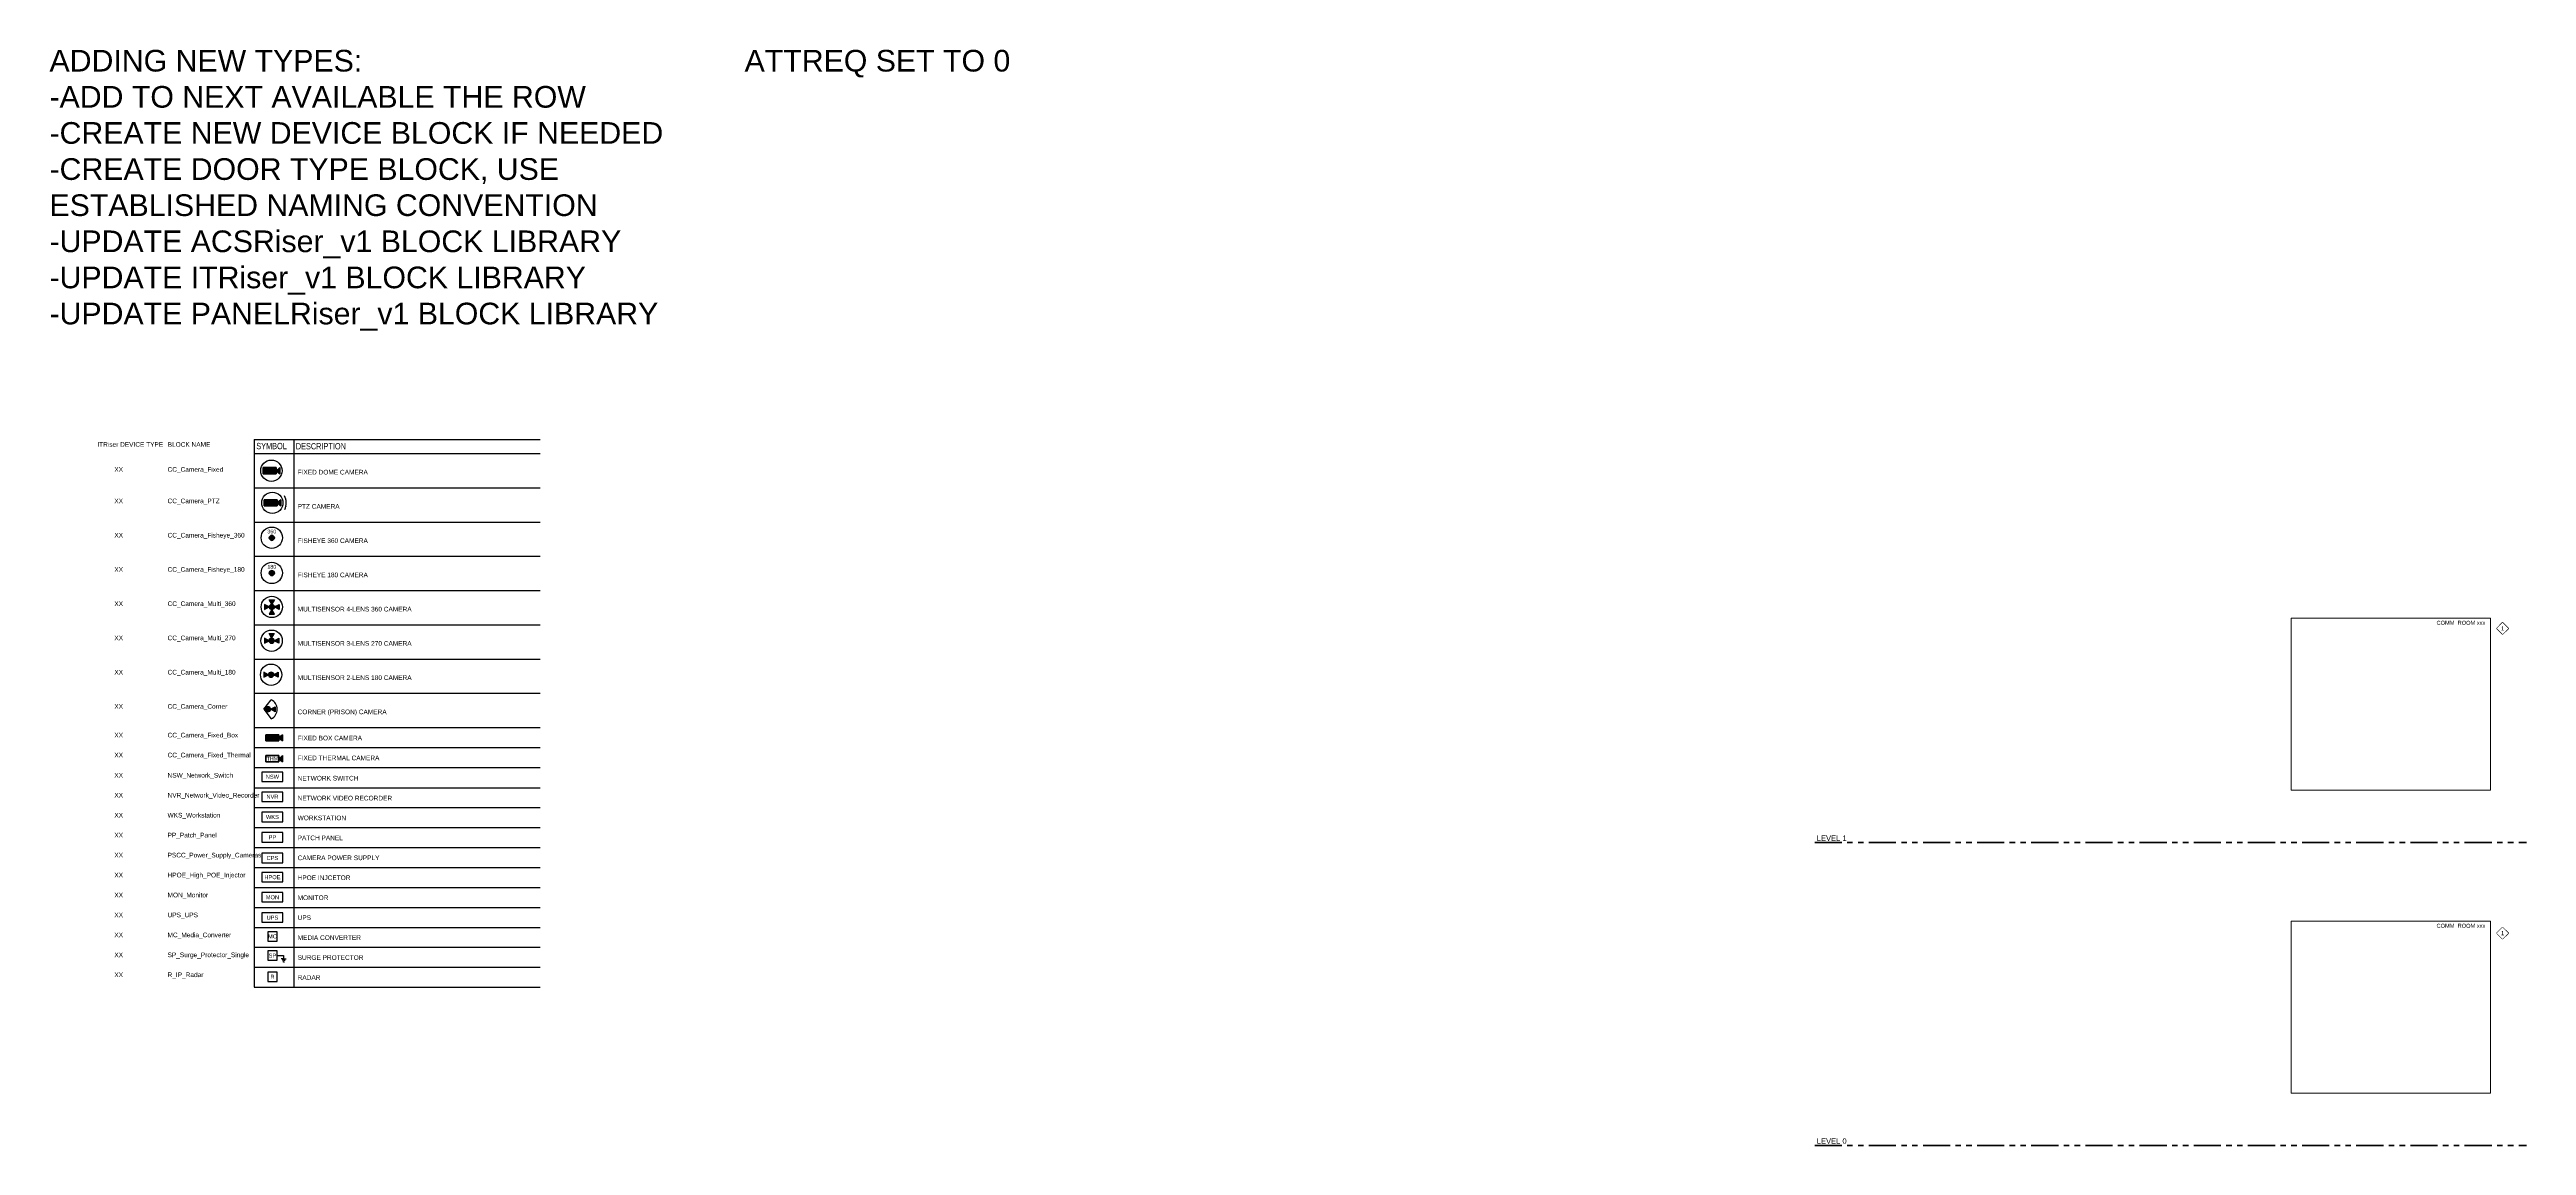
# Model space of a CAD drawing. Header units: inches. Extents: x 26 to 183, y 56 to 129.
# Drawn here: x 125.9 to 183, y 95.3 to 120.6 of the extents above; entities that cross this region are included whole.
import ezdxf
from ezdxf.enums import TextEntityAlignment as Align

# ---------------------------------------------------------------- set-up
doc = ezdxf.new("R2010")
doc.units = ezdxf.units.IN
doc.header["$MEASUREMENT"] = 0
doc.set_wipeout_variables(frame=1)
doc.linetypes.add('PHANTOM2', pattern=[1.25, 0.625, -0.125, 0.125, -0.125, 0.125, -0.125])
for name, color, linetype, lineweight in [('E-SERT-ACS', 23, 'Continuous', 30), ('E-SERT-CCTV', 203, 'Continuous', 30), ('F-ALRM-WIRE-DTCT', 151, 'Continuous', 35), ('F-ANNO-TEXT', 7, 'Continuous', 25), ('F-ANNO-WIPE', 7, 'Continuous', 0), ('S-ANNO-DIMS', 2, 'Continuous', 25), ('S-ANNO-LEGN', 3, 'Continuous', 25)]:
    doc.layers.add(name, color=color, linetype=linetype, lineweight=lineweight)
doc.styles.add('MtXpl_Arial_Narrow', font='arial.ttf')
doc.styles.add('ROMANS', font='arial.ttf', dxfattribs={"height": 0.0935})

# ---------------------------------------------------------------- blocks, each defined once
blk = doc.blocks.new('SP_Surge_Protector_Single')
blk.add_wipeout([(-0.109, 0), (-0.109, -0.217), (0.109, -0.217), (0.109, 0)])
for p, q in [((0.109, -0.109), (0.259, -0.109)), ((0.259, -0.18), (0.201, -0.18)), ((0.259, -0.216), (0.222, -0.216)), ((0.259, -0.252), (0.243, -0.252)), ((0.259, -0.109), (0.259, -0.18)), ((0.259, -0.18), (0.317, -0.18)), ((0.259, -0.216), (0.296, -0.216)), ((0.259, -0.252), (0.275, -0.252))]:
    blk.add_line(p, q)
at = {"color": 0, "linetype": 'ByBlock', "lineweight": -2}
blk.add_lwpolyline([(-0.109, -0.217), (0.109, -0.217), (0.109, 0), (-0.109, 0)], close=True, dxfattribs=at)
at = {"color": 7, "style": 'MtXpl_Arial_Narrow', "flags": 8}
blk.add_attdef('MODELNO.', text='', height=0.0938, dxfattribs=at).set_placement((0.109, 0), align=Align.BOTTOM_LEFT)
blk.add_attdef('DEVICE_TYPE', text='', height=0.0938, dxfattribs=at).set_placement((0, -0.109), align=Align.MIDDLE)
blk = doc.blocks.new('MC_Media_Converter')
blk.add_wipeout([(-0.109, 0), (-0.109, -0.217), (0.109, -0.217), (0.109, 0)])
at = {"color": 0, "linetype": 'ByBlock', "lineweight": -2}
blk.add_lwpolyline([(-0.109, -0.217), (0.109, -0.217), (0.109, 0), (-0.109, 0)], close=True, dxfattribs=at)
at = {"color": 7, "style": 'MtXpl_Arial_Narrow', "flags": 8}
blk.add_attdef('MODELNO.', text='', height=0.0938, dxfattribs=at).set_placement((0.109, 0), align=Align.BOTTOM_LEFT)
blk.add_attdef('DEVICE_TYPE', text='', height=0.0938, dxfattribs=at).set_placement((0, -0.109), align=Align.MIDDLE)
blk = doc.blocks.new('NSW_Network_Switch')
blk.add_wipeout([(-0.241, 0), (-0.241, -0.217), (0.241, -0.217), (0.241, 0)])
at = {"color": 0, "linetype": 'ByBlock', "lineweight": -2}
blk.add_lwpolyline([(-0.241, -0.217), (0.241, -0.217), (0.241, 0), (-0.241, 0)], close=True, dxfattribs=at)
at = {"color": 7, "style": 'MtXpl_Arial_Narrow', "flags": 8}
blk.add_attdef('MODELNO.', text='', height=0.0938, dxfattribs=at).set_placement((0.241, 0), align=Align.BOTTOM_LEFT)
blk.add_attdef('DEVICE_TYPE', text='', height=0.0938, dxfattribs=at).set_placement((0, -0.109), align=Align.MIDDLE)
blk = doc.blocks.new('NVR_Network_Video_Recorder')
blk.add_wipeout([(-0.241, 0), (-0.241, -0.217), (0.241, -0.217), (0.241, 0)])
at = {"color": 0, "linetype": 'ByBlock', "lineweight": -2}
blk.add_lwpolyline([(-0.241, -0.217), (0.241, -0.217), (0.241, 0), (-0.241, 0)], close=True, dxfattribs=at)
at = {"color": 7, "style": 'MtXpl_Arial_Narrow', "flags": 8}
blk.add_attdef('MODELNO.', text='', height=0.0938, dxfattribs=at).set_placement((0.241, 0), align=Align.BOTTOM_LEFT)
blk.add_attdef('DEVICE_TYPE', text='', height=0.0938, dxfattribs=at).set_placement((0, -0.109), align=Align.MIDDLE)
blk = doc.blocks.new('PP_Patch_Panel')
blk.add_wipeout([(-0.241, 0), (-0.241, -0.217), (0.241, -0.217), (0.241, 0)])
at = {"color": 0, "linetype": 'ByBlock', "lineweight": -2}
blk.add_lwpolyline([(-0.241, -0.217), (0.241, -0.217), (0.241, 0), (-0.241, 0)], close=True, dxfattribs=at)
at = {"color": 7, "style": 'MtXpl_Arial_Narrow', "flags": 8}
blk.add_attdef('MODELNO.', text='', height=0.0938, dxfattribs=at).set_placement((0.241, 0), align=Align.BOTTOM_LEFT)
blk.add_attdef('DEVICE_TYPE', text='', height=0.0938, dxfattribs=at).set_placement((0, -0.109), align=Align.MIDDLE)
blk = doc.blocks.new('R_IP_Radar')
blk.add_wipeout([(-0.109, 0), (-0.109, -0.217), (0.109, -0.217), (0.109, 0)])
at = {"color": 0, "linetype": 'ByBlock', "lineweight": -2}
blk.add_lwpolyline([(-0.109, -0.217), (0.109, -0.217), (0.109, 0), (-0.109, 0)], close=True, dxfattribs=at)
at = {"color": 7, "style": 'MtXpl_Arial_Narrow', "flags": 8}
blk.add_attdef('MODELNO.', text='', height=0.0938, dxfattribs=at).set_placement((0.109, 0), align=Align.BOTTOM_LEFT)
blk.add_attdef('DEVICE_TYPE', text='', height=0.0938, dxfattribs=at).set_placement((0, -0.109), align=Align.MIDDLE)
blk = doc.blocks.new('WKS_Workstation')
blk.add_wipeout([(-0.241, 0), (-0.241, -0.217), (0.241, -0.217), (0.241, 0)])
at = {"color": 0, "linetype": 'ByBlock', "lineweight": -2}
blk.add_lwpolyline([(-0.241, -0.217), (0.241, -0.217), (0.241, 0), (-0.241, 0)], close=True, dxfattribs=at)
at = {"color": 7, "style": 'MtXpl_Arial_Narrow', "flags": 8}
blk.add_attdef('MODELNO.', text='', height=0.0938, dxfattribs=at).set_placement((0.241, 0), align=Align.BOTTOM_LEFT)
blk.add_attdef('DEVICE_TYPE', text='', height=0.0938, dxfattribs=at).set_placement((0, -0.109), align=Align.MIDDLE)
blk = doc.blocks.new('MON_Monitor')
blk.add_wipeout([(-0.241, 0), (-0.241, -0.217), (0.241, -0.217), (0.241, 0)])
at = {"color": 0, "linetype": 'ByBlock', "lineweight": -2}
blk.add_lwpolyline([(-0.241, -0.217), (0.241, -0.217), (0.241, 0), (-0.241, 0)], close=True, dxfattribs=at)
at = {"color": 7, "style": 'MtXpl_Arial_Narrow', "flags": 8}
blk.add_attdef('MODELNO.', text='', height=0.0938, dxfattribs=at).set_placement((0.241, 0), align=Align.BOTTOM_LEFT)
blk.add_attdef('DEVICE_TYPE', text='', height=0.0938, dxfattribs=at).set_placement((0, -0.109), align=Align.MIDDLE)
blk = doc.blocks.new('*U144')
for points in [[(0.11, -0.317), (0.11, -0.175), (-0.189, -0.175), (-0.189, -0.317), (-0.126, -0.317)], [(0.195, -0.317), (0.195, -0.175), (0.11, -0.246), (0.144, -0.274)]]:
    blk.add_hatch(color=0).paths.add_polyline_path(points, flags=0)
at = {"color": 0}
for p, q in [((-0.189, -0.175), (-0.189, -0.317)), ((0.11, -0.175), (-0.189, -0.175)), ((-0.189, -0.175), (0.11, -0.175)), ((-0.189, -0.317), (-0.189, -0.175)), ((-0.189, -0.317), (0.11, -0.317)), ((0.11, -0.317), (-0.189, -0.317)), ((0.11, -0.317), (0.11, -0.175)), ((0.195, -0.175), (0.11, -0.246)), ((0.11, -0.175), (0.11, -0.317)), ((0.11, -0.246), (0.195, -0.175)), ((0.11, -0.246), (0.195, -0.317)), ((0.195, -0.317), (0.11, -0.246)), ((0.195, -0.317), (0.195, -0.175)), ((0.195, -0.175), (0.195, -0.317))]:
    blk.add_line(p, q, dxfattribs=at)
blk.add_circle((0, -0.246), 0.246, dxfattribs=at)
at = {"color": 7, "style": 'MtXpl_Arial_Narrow'}
for tag, p in [('ID', (-0.14, 0.08)), ('WP', (0.246, -0.515))]:
    blk.add_attdef(tag, p, '', height=0.0938, dxfattribs=at)
blk = doc.blocks.new('*U132')
for points in [[(0.11, -0.317), (0.11, -0.175), (-0.189, -0.175), (-0.189, -0.317), (-0.126, -0.317)], [(0.195, -0.317), (0.195, -0.175), (0.11, -0.246), (0.144, -0.274)]]:
    blk.add_hatch(color=0).paths.add_polyline_path(points, flags=0)
at = {"color": 0}
for p, q in [((-0.189, -0.175), (-0.189, -0.317)), ((0.11, -0.175), (-0.189, -0.175)), ((-0.189, -0.175), (0.11, -0.175)), ((-0.189, -0.317), (-0.189, -0.175)), ((-0.189, -0.317), (0.11, -0.317)), ((0.11, -0.317), (-0.189, -0.317)), ((0.11, -0.317), (0.11, -0.175)), ((0.195, -0.175), (0.11, -0.246)), ((0.11, -0.175), (0.11, -0.317)), ((0.11, -0.246), (0.195, -0.175)), ((0.11, -0.246), (0.195, -0.317)), ((0.195, -0.317), (0.11, -0.246)), ((0.195, -0.317), (0.195, -0.175)), ((0.195, -0.175), (0.195, -0.317))]:
    blk.add_line(p, q, dxfattribs=at)
blk.add_circle((0, -0.246), 0.246, dxfattribs=at)
blk.add_arc((0, -0.246), 0.323, 331.9564, 29.5001, dxfattribs=at)
for points in [[(0.304, -0.186), (0.281, -0.087), (0.334, -0.173)], [(0.304, -0.306), (0.281, -0.405), (0.334, -0.319)]]:
    blk.add_solid(points, dxfattribs=at)
at = {"color": 7, "style": 'MtXpl_Arial_Narrow'}
for tag, p in [('ID', (0.255, -0.068)), ('WP', (0.246, -0.515))]:
    blk.add_attdef(tag, p, '', height=0.0938, dxfattribs=at)
blk = doc.blocks.new('*U136')
blk.add_hatch(color=0).paths.add_polyline_path([(0.039, -0.292), (0.046, -0.283), (0.049, -0.279), (0.054, -0.27), (0.057, -0.26), (0.058, -0.247), (0.057, -0.235), (0.055, -0.228), (0.052, -0.221), (0.045, -0.211), (0.039, -0.204), (0.032, -0.199), (0.025, -0.195), (0.017, -0.192), (0.009, -0.19), (0, -0.189), (-0.009, -0.19), (-0.012, -0.191), (-0.02, -0.193), (-0.027, -0.196), (-0.037, -0.203), (-0.043, -0.208), (-0.049, -0.216), (-0.054, -0.226), (-0.057, -0.235), (-0.058, -0.249), (-0.057, -0.26), (-0.055, -0.267), (-0.052, -0.274), (-0.045, -0.285), (-0.039, -0.291), (-0.032, -0.297), (-0.025, -0.301), (-0.017, -0.304), (-0.009, -0.306), (0, -0.306), (0.009, -0.306), (0.012, -0.305), (0.02, -0.303), (0.027, -0.3), (0.037, -0.293)], flags=0)
at = {"color": 0}
for centre, radius in [((0, -0.246), 0.246), ((0, -0.248), 0.0585)]:
    blk.add_circle(centre, radius, dxfattribs=at)
for start, end in [(90, 270), (270, 90)]:
    blk.add_arc((0, -0.248), 0.0585, start, end, dxfattribs=at)
at = {"color": 7, "insert": (0, -0.059), "char_height": 0.0875, "width": 0.15904, "attachment_point": 2, "style": 'MtXpl_Arial_Narrow'}
blk.add_mtext('360', dxfattribs=at)
at = {"color": 7, "style": 'MtXpl_Arial_Narrow'}
for tag, p in [('ID', (0.255, -0.072)), ('WP', (0.246, -0.515))]:
    blk.add_attdef(tag, p, '', height=0.0938, dxfattribs=at)
blk = doc.blocks.new('*U107')
blk.add_hatch(color=0).paths.add_polyline_path([(0.039, -0.292), (0.046, -0.283), (0.049, -0.279), (0.054, -0.27), (0.057, -0.26), (0.058, -0.247), (0.057, -0.235), (0.055, -0.228), (0.052, -0.221), (0.045, -0.211), (0.039, -0.204), (0.032, -0.199), (0.025, -0.195), (0.017, -0.192), (0.009, -0.19), (0, -0.189), (-0.009, -0.19), (-0.012, -0.191), (-0.02, -0.193), (-0.027, -0.196), (-0.037, -0.203), (-0.043, -0.208), (-0.049, -0.216), (-0.054, -0.226), (-0.057, -0.235), (-0.058, -0.249), (-0.057, -0.26), (-0.055, -0.267), (-0.052, -0.274), (-0.045, -0.285), (-0.039, -0.291), (-0.032, -0.297), (-0.025, -0.301), (-0.017, -0.304), (-0.009, -0.306), (0, -0.306), (0.009, -0.306), (0.012, -0.305), (0.02, -0.303), (0.027, -0.3), (0.037, -0.293)], flags=0)
at = {"color": 0}
for centre, radius in [((0, -0.246), 0.246), ((0, -0.248), 0.0585)]:
    blk.add_circle(centre, radius, dxfattribs=at)
for start, end in [(90, 270), (270, 90)]:
    blk.add_arc((0, -0.248), 0.0585, start, end, dxfattribs=at)
at = {"color": 7, "insert": (0, -0.059), "char_height": 0.0875, "width": 0.15904, "attachment_point": 2, "style": 'MtXpl_Arial_Narrow'}
blk.add_mtext('180', dxfattribs=at)
at = {"color": 7, "style": 'MtXpl_Arial_Narrow'}
for tag, p in [('ID', (0.255, -0.072)), ('WP', (0.246, -0.515))]:
    blk.add_attdef(tag, p, '', height=0.0938, dxfattribs=at)
blk = doc.blocks.new('*U108')
for points in [[(-0.058, -0.246), (-0.166, -0.187), (-0.166, -0.306), (-0.06, -0.247)], [(0, -0.188), (0.059, -0.08), (-0.059, -0.08), (0, -0.187)], [(0.059, -0.412), (0, -0.305), (-0.059, -0.412), (-0.048, -0.412)], [(0.039, -0.29), (0.046, -0.282), (0.049, -0.278), (0.054, -0.268), (0.057, -0.258), (0.058, -0.245), (0.057, -0.234), (0.055, -0.226), (0.052, -0.219), (0.045, -0.209), (0.039, -0.203), (0.032, -0.197), (0.025, -0.193), (0.017, -0.19), (0.009, -0.188), (0, -0.188), (-0.009, -0.188), (-0.012, -0.189), (-0.02, -0.191), (-0.027, -0.194), (-0.037, -0.201), (-0.043, -0.207), (-0.049, -0.214), (-0.054, -0.224), (-0.057, -0.234), (-0.058, -0.247), (-0.057, -0.258), (-0.055, -0.266), (-0.052, -0.273), (-0.045, -0.283), (-0.039, -0.289), (-0.032, -0.295), (-0.025, -0.299), (-0.017, -0.302), (-0.009, -0.304), (0, -0.305), (0.009, -0.304), (0.012, -0.303), (0.02, -0.301), (0.027, -0.298), (0.037, -0.291)], [(0.166, -0.306), (0.166, -0.187), (0.058, -0.246), (0.101, -0.27)]]:
    blk.add_hatch(color=0).paths.add_polyline_path(points, flags=0)
at = {"color": 0, "flags": 128}
for points in [[(-0.058, -0.246), (-0.166, -0.187), (-0.166, -0.246), (-0.166, -0.306)], [(0, -0.188), (-0.059, -0.08), (0, -0.08), (0.059, -0.08)], [(0, -0.305), (-0.059, -0.412), (0, -0.412), (0.059, -0.412)], [(0.058, -0.246), (0.166, -0.187), (0.166, -0.246), (0.166, -0.306)]]:
    blk.add_lwpolyline(points, close=True, dxfattribs=at)
at = {"color": 0}
for radius in [0.246, 0.0585]:
    blk.add_circle((0, -0.246), radius, dxfattribs=at)
for start, end in [(90, 270), (270, 90)]:
    blk.add_arc((0, -0.246), 0.0585, start, end, dxfattribs=at)
at = {"color": 7, "style": 'MtXpl_Arial_Narrow'}
for tag, p in [('ID', (0.255, -0.068)), ('WP', (0.246, -0.515))]:
    blk.add_attdef(tag, p, '', height=0.0938, dxfattribs=at)
blk = doc.blocks.new('CC_Camera_Multi_270')
for points in [[(-0.058, -0.246), (-0.166, -0.187), (-0.166, -0.306), (-0.06, -0.247)], [(0, -0.188), (0.059, -0.08), (-0.059, -0.08), (0, -0.187)], [(0.039, -0.29), (0.046, -0.282), (0.049, -0.278), (0.054, -0.268), (0.057, -0.258), (0.058, -0.245), (0.057, -0.234), (0.055, -0.226), (0.052, -0.219), (0.045, -0.209), (0.039, -0.203), (0.032, -0.197), (0.025, -0.193), (0.017, -0.19), (0.009, -0.188), (0, -0.188), (-0.009, -0.188), (-0.012, -0.189), (-0.02, -0.191), (-0.027, -0.194), (-0.037, -0.201), (-0.043, -0.207), (-0.049, -0.214), (-0.054, -0.224), (-0.057, -0.234), (-0.058, -0.247), (-0.057, -0.258), (-0.055, -0.266), (-0.052, -0.273), (-0.045, -0.283), (-0.039, -0.289), (-0.032, -0.295), (-0.025, -0.299), (-0.017, -0.302), (-0.009, -0.304), (0, -0.305), (0.009, -0.304), (0.012, -0.303), (0.02, -0.301), (0.027, -0.298), (0.037, -0.291)], [(0.166, -0.306), (0.166, -0.187), (0.058, -0.246), (0.101, -0.27)]]:
    blk.add_hatch(color=0).paths.add_polyline_path(points, flags=0)
at = {"color": 0, "flags": 128}
for points in [[(-0.058, -0.246), (-0.166, -0.187), (-0.166, -0.246), (-0.166, -0.306)], [(0, -0.188), (-0.059, -0.08), (0, -0.08), (0.059, -0.08)], [(0.058, -0.246), (0.166, -0.187), (0.166, -0.246), (0.166, -0.306)]]:
    blk.add_lwpolyline(points, close=True, dxfattribs=at)
at = {"color": 0}
for radius in [0.246, 0.0585]:
    blk.add_circle((0, -0.246), radius, dxfattribs=at)
for start, end in [(90, 270), (270, 90)]:
    blk.add_arc((0, -0.246), 0.0585, start, end, dxfattribs=at)
at = {"color": 7, "style": 'MtXpl_Arial_Narrow'}
for tag, p in [('ID', (0.255, -0.068)), ('WP', (0.246, -0.515))]:
    blk.add_attdef(tag, p, '', height=0.0938, dxfattribs=at)
blk = doc.blocks.new('CC_Camera_Multi_180')
for points in [[(-0.058, -0.246), (-0.166, -0.187), (-0.166, -0.306), (-0.06, -0.247)], [(0.039, -0.29), (0.046, -0.282), (0.049, -0.278), (0.054, -0.268), (0.057, -0.258), (0.058, -0.245), (0.057, -0.234), (0.055, -0.226), (0.052, -0.219), (0.045, -0.209), (0.039, -0.203), (0.032, -0.197), (0.025, -0.193), (0.017, -0.19), (0.009, -0.188), (0, -0.188), (-0.009, -0.188), (-0.012, -0.189), (-0.02, -0.191), (-0.027, -0.194), (-0.037, -0.201), (-0.043, -0.207), (-0.049, -0.214), (-0.054, -0.224), (-0.057, -0.234), (-0.058, -0.247), (-0.057, -0.258), (-0.055, -0.266), (-0.052, -0.273), (-0.045, -0.283), (-0.039, -0.289), (-0.032, -0.295), (-0.025, -0.299), (-0.017, -0.302), (-0.009, -0.304), (0, -0.305), (0.009, -0.304), (0.012, -0.303), (0.02, -0.301), (0.027, -0.298), (0.037, -0.291)], [(0.166, -0.306), (0.166, -0.187), (0.058, -0.246), (0.101, -0.27)]]:
    blk.add_hatch(color=0).paths.add_polyline_path(points, flags=0)
at = {"color": 0, "flags": 128}
for points in [[(-0.058, -0.246), (-0.166, -0.187), (-0.166, -0.246), (-0.166, -0.306)], [(0.058, -0.246), (0.166, -0.187), (0.166, -0.246), (0.166, -0.306)]]:
    blk.add_lwpolyline(points, close=True, dxfattribs=at)
at = {"color": 0}
for radius in [0.246, 0.0585]:
    blk.add_circle((0, -0.246), radius, dxfattribs=at)
for start, end in [(90, 270), (270, 90)]:
    blk.add_arc((0, -0.246), 0.0585, start, end, dxfattribs=at)
at = {"color": 7, "style": 'MtXpl_Arial_Narrow'}
for tag, p in [('ID', (0.255, -0.068)), ('WP', (0.246, -0.515))]:
    blk.add_attdef(tag, p, '', height=0.0938, dxfattribs=at)
blk = doc.blocks.new('CC_Camera_Corner')
for points in [[(-0.036, -0.266), (-0.028, -0.258), (-0.025, -0.254), (-0.02, -0.244), (-0.017, -0.235), (-0.016, -0.221), (-0.017, -0.21), (-0.02, -0.202), (-0.023, -0.195), (-0.029, -0.185), (-0.035, -0.179), (-0.043, -0.173), (-0.05, -0.169), (-0.058, -0.166), (-0.066, -0.164), (-0.074, -0.164), (-0.083, -0.164), (-0.087, -0.165), (-0.095, -0.167), (-0.101, -0.17), (-0.112, -0.177), (-0.118, -0.183), (-0.124, -0.19), (-0.129, -0.2), (-0.132, -0.21), (-0.133, -0.223), (-0.132, -0.235), (-0.13, -0.242), (-0.127, -0.249), (-0.12, -0.259), (-0.114, -0.266), (-0.106, -0.271), (-0.1, -0.275), (-0.092, -0.278), (-0.083, -0.28), (-0.075, -0.281), (-0.066, -0.28), (-0.062, -0.279), (-0.055, -0.277), (-0.048, -0.274), (-0.037, -0.267)], [(0.092, -0.282), (0.092, -0.163), (-0.016, -0.222), (0.027, -0.246)]]:
    blk.add_hatch(color=0).paths.add_polyline_path(points, flags=0)
at = {"color": 0}
for q in [(0, 0), (0, -0.441)]:
    blk.add_line((-0.168, -0.222), q, dxfattribs=at)
at = {"color": 0, "flags": 128}
blk.add_lwpolyline([(-0.016, -0.222), (0.092, -0.163), (0.092, -0.222), (0.092, -0.282)], close=True, dxfattribs=at)
at = {"color": 0}
blk.add_circle((-0.075, -0.222), 0.0585, dxfattribs=at)
for centre, radius, start, end in [((-0.075, -0.222), 0.0585, 90, 270), ((-0.075, -0.222), 0.0585, 270, 90), ((-0.109, -0.221), 0.246, 296.3275, 63.6725)]:
    blk.add_arc(centre, radius, start, end, dxfattribs=at)
at = {"color": 7, "style": 'MtXpl_Arial_Narrow'}
for tag, p in [('WP', (0.171, -0.44)), ('ID', (0.171, -0.179))]:
    blk.add_attdef(tag, p, '', height=0.0938, dxfattribs=at)
blk = doc.blocks.new('*U112')
for points in [[(0.149, -0.142), (0.149, 0), (-0.149, 0), (-0.149, -0.142), (-0.086, -0.142)], [(0.234, -0.142), (0.234, 0), (0.149, -0.071), (0.183, -0.099)]]:
    blk.add_hatch(color=0).paths.add_polyline_path(points, flags=0)
at = {"color": 0}
for p, q in [((-0.149, 0), (-0.149, -0.142)), ((0.149, 0), (-0.149, 0)), ((-0.149, 0), (0.149, 0)), ((-0.149, -0.142), (-0.149, 0)), ((0.149, -0.142), (0.149, 0)), ((0.234, 0), (0.149, -0.071)), ((0.149, 0), (0.149, -0.142)), ((0.234, -0.142), (0.234, 0)), ((0.234, 0), (0.234, -0.142)), ((-0.149, -0.142), (0.149, -0.142)), ((0.149, -0.142), (-0.149, -0.142)), ((0.149, -0.071), (0.234, 0)), ((0.149, -0.071), (0.234, -0.142)), ((0.234, -0.142), (0.149, -0.071))]:
    blk.add_line(p, q, dxfattribs=at)
at = {"color": 7, "style": 'MtXpl_Arial_Narrow'}
for tag, p in [('ID', (0.291, 0)), ('WP', (0.291, -0.187))]:
    blk.add_attdef(tag, p, '', height=0.0938, dxfattribs=at)
blk = doc.blocks.new('CC_Camera_Fixed_Thermal')
blk.add_hatch(color=0).paths.add_polyline_path([(0.234, -0.142), (0.234, 0), (0.149, -0.071), (0.183, -0.099)], flags=0)
at = {"color": 0}
for p, q in [((-0.149, 0), (-0.149, -0.142)), ((0.149, 0), (-0.149, 0)), ((-0.149, 0), (0.149, 0)), ((-0.149, -0.142), (-0.149, 0)), ((0.149, -0.142), (0.149, 0)), ((0.234, 0), (0.149, -0.071)), ((0.149, 0), (0.149, -0.142)), ((0.234, -0.142), (0.234, 0)), ((0.234, 0), (0.234, -0.142)), ((-0.149, -0.142), (0.149, -0.142)), ((0.149, -0.142), (-0.149, -0.142)), ((0.149, -0.071), (0.234, 0)), ((0.149, -0.071), (0.234, -0.142)), ((0.234, -0.142), (0.149, -0.071))]:
    blk.add_line(p, q, dxfattribs=at)
at = {"color": 7, "insert": (0, -0.027), "char_height": 0.0875, "width": 0.15904, "attachment_point": 2, "style": 'MtXpl_Arial_Narrow'}
blk.add_mtext('THM', dxfattribs=at)
at = {"color": 7, "style": 'MtXpl_Arial_Narrow'}
for tag, p in [('ID', (0.291, 0)), ('WP', (0.291, -0.187))]:
    blk.add_attdef(tag, p, '', height=0.0938, dxfattribs=at)
blk = doc.blocks.new('UPS_UPS')
blk.add_wipeout([(-0.241, 0), (-0.241, -0.217), (0.241, -0.217), (0.241, 0)])
at = {"color": 0, "linetype": 'ByBlock', "lineweight": -2}
blk.add_lwpolyline([(-0.241, -0.217), (0.241, -0.217), (0.241, 0), (-0.241, 0)], close=True, dxfattribs=at)
at = {"color": 7, "style": 'MtXpl_Arial_Narrow', "flags": 8}
blk.add_attdef('MODELNO.', text='', height=0.0938, dxfattribs=at).set_placement((0.241, 0), align=Align.BOTTOM_LEFT)
blk.add_attdef('DEVICE_TYPE', text='', height=0.0938, dxfattribs=at).set_placement((0, -0.109), align=Align.MIDDLE)
blk = doc.blocks.new('HPOE_High_POE_Injector')
blk.add_wipeout([(-0.241, 0), (-0.241, -0.217), (0.241, -0.217), (0.241, 0)])
at = {"color": 0, "linetype": 'ByBlock', "lineweight": -2}
blk.add_lwpolyline([(-0.241, -0.217), (0.241, -0.217), (0.241, 0), (-0.241, 0)], close=True, dxfattribs=at)
at = {"color": 7, "style": 'MtXpl_Arial_Narrow', "flags": 8}
blk.add_attdef('MODELNO.', text='', height=0.0938, dxfattribs=at).set_placement((0.241, 0), align=Align.BOTTOM_LEFT)
blk.add_attdef('DEVICE_TYPE', text='', height=0.0938, dxfattribs=at).set_placement((0, -0.109), align=Align.MIDDLE)
blk = doc.blocks.new('PSCC_Power_Supply_Cameras')
blk.add_wipeout([(-0.241, 0), (-0.241, -0.217), (0.241, -0.217), (0.241, 0)])
at = {"color": 0, "linetype": 'ByBlock', "lineweight": -2}
blk.add_lwpolyline([(-0.241, -0.217), (0.241, -0.217), (0.241, 0), (-0.241, 0)], close=True, dxfattribs=at)
at = {"color": 7, "style": 'MtXpl_Arial_Narrow', "flags": 8}
blk.add_attdef('MODELNO.', text='', height=0.0938, dxfattribs=at).set_placement((0.241, 0), align=Align.BOTTOM_LEFT)
blk.add_attdef('DEVICE_TYPE', text='', height=0.0938, dxfattribs=at).set_placement((0, -0.109), align=Align.MIDDLE)
blk = doc.blocks.new('KEYNOTE')
at = {"color": 0, "linetype": 'ByBlock', "lineweight": -2, "transparency": 16777216}
blk.add_lwpolyline([(-0.133, 0), (0, -0.133), (0.133, 0), (0, 0.133)], close=True, dxfattribs=at)
at = {"color": 0, "linetype": 'ByBlock', "lineweight": -2, "transparency": 16777216, "style": 'MtXpl_Arial_Narrow'}
blk.add_attdef('KEYNOTE', text='', height=0.0938, dxfattribs=at).set_placement((0, 0), align=Align.MIDDLE_CENTER)
at = {"color": 0, "linetype": 'ByBlock', "lineweight": -2, "transparency": 16777216}
blk.add_wipeout([(0, 0.133), (-0.133, 0), (0, -0.133), (0.133, 0)], dxfattribs=at).dxf.layer = 'F-ANNO-WIPE'

msp = doc.modelspace()

# ---------------------------------------------------------------- linework, layer by layer
at = {"layer": 'F-ALRM-WIRE-DTCT', "color": 251, "linetype": 'PHANTOM2', "true_color": 0x636466}
for p, q in [((166.62, 102.259), (183.047, 102.259)), ((166.62, 95.267), (183.047, 95.267))]:
    msp.add_line(p, q, dxfattribs=at)
at = {"layer": 'S-ANNO-DIMS', "color": 8, "lineweight": 15}
for points in [[(177.617, 107.434), (182.214, 107.434), (182.214, 103.463), (177.617, 103.463)], [(177.617, 100.442), (182.214, 100.442), (182.214, 96.471), (177.617, 96.471)]]:
    msp.add_lwpolyline(points, close=True, dxfattribs=at)
at = {"layer": 'S-ANNO-LEGN', "linetype": 'Continuous'}
for p, q in [((130.606, 111.561), (137.209, 111.561)), ((130.606, 111.561), (130.606, 98.92)), ((131.522, 111.561), (131.522, 98.92))]:
    msp.add_line(p, q, dxfattribs=at)
at = {"layer": 'S-ANNO-LEGN'}
for p, q in [((130.606, 111.234), (137.209, 111.234)), ((130.606, 110.444), (137.209, 110.444)), ((130.606, 109.654), (137.209, 109.654)), ((130.606, 108.863), (137.209, 108.863)), ((130.606, 108.073), (137.209, 108.073)), ((130.606, 107.283), (137.209, 107.283)), ((130.606, 106.492), (137.209, 106.493)), ((130.606, 105.702), (137.209, 105.702)), ((130.606, 104.912), (137.209, 104.912)), ((130.606, 104.451), (137.209, 104.451))]:
    msp.add_line(p, q, dxfattribs=at)

# ---------------------------------------------------------------- block references
at = {"layer": 'E-SERT-CCTV'}
for name, p in [('*U144', (131.002, 111.085)), ('*U132', (131.024, 110.343)), ('*U136', (131.012, 109.537)), ('*U107', (131.012, 108.725)), ('*U108', (131.012, 107.94)), ('CC_Camera_Multi_270', (131.007, 107.162)), ('CC_Camera_Multi_180', (130.996, 106.377)), ('CC_Camera_Corner', (130.998, 105.554)), ('*U112', (131.026, 104.746))]:
    msp.add_blockref(name, p, dxfattribs=at)

# ---------------------------------------------------------------- texts
at = {"layer": 'E-SERT-ACS', "color": 0, "char_height": 0.5, "width": 14.68259, "attachment_point": 1, "style": 'MtXpl_Arial_Narrow'}
for s, insert in [('{\\fArial|b0|i0|c238|p34;ADDING NEW TYPES:\\P-ADD TO NEXT AVAILABLE THE ROW\\P-CREATE NEW DEVICE BLOCK IF NEEDED\\P-CREATE DOOR TYPE BLOCK, USE ESTABLISHED NAMING CONVENTION\\P-UPDATE ACSRiser_v1 BLOCK LIBRARY\\P-UPDATE ITRiser_v1 BLOCK LIBRARY\\P-UPDATE PANELRiser_v1 BLOCK LIBRARY}', (125.881, 120.55)), ('ATTREQ SET TO 0', (141.924, 120.55))]:
    msp.add_mtext(s, dxfattribs=dict(at, insert=insert))
at = {"layer": 'E-SERT-ACS', "color": 7, "lineweight": 25, "char_height": 0.09375, "width": 1.32, "attachment_point": 6, "style": 'MtXpl_Arial_Narrow'}
for s, insert in [('{\\fArial|b0|i0|c238|p34;COMM  ROOM }xxx', (182.099, 107.328)), ('{\\fArial|b0|i0|c238|p34;COMM  ROOM xxx}', (182.099, 100.336))]:
    msp.add_mtext(s, dxfattribs=dict(at, insert=insert))
at = {"layer": 'F-ANNO-TEXT', "char_height": 0.125, "width": 0.85951, "attachment_point": 7, "style": 'MtXpl_Arial_Narrow'}
for s, insert in [('LEVEL 1', (166.669, 102.296)), ('{\\fArial|b0|i0|c238|p34;LEVEL }0', (166.669, 95.305))]:
    msp.add_mtext(s, dxfattribs=dict(at, insert=insert))
at = {"layer": 'S-ANNO-LEGN', "style": 'ROMANS', "width": 0.8}
for s, height, p in [('ITRiser DEVICE TYPE', 0.10771, (126.985, 111.444)), ('BLOCK NAME', 0.1077, (128.609, 111.444)), ('XX', 0.1077, (127.378, 110.868)), ('CC_Camera_Fixed', 0.10771, (128.606, 110.868)), ('FIXED DOME CAMERA', 0.10771, (131.608, 110.805)), ('XX', 0.1077, (127.378, 110.141)), ('CC_Camera_PTZ', 0.10771, (128.606, 110.141)), ('PTZ CAMERA', 0.1077, (131.608, 110.015)), ('XX', 0.1077, (127.378, 109.35)), ('CC_Camera_Fisheye_360', 0.10771, (128.606, 109.35)), ('FISHEYE 360 CAMERA', 0.10771, (131.608, 109.224)), ('CC_Camera_Fisheye_180', 0.10771, (128.606, 108.56)), ('XX', 0.1077, (127.378, 108.56)), ('FISHEYE 180 CAMERA', 0.10771, (131.608, 108.434)), ('XX', 0.1077, (127.378, 107.77)), ('CC_Camera_Multi_360', 0.10771, (128.606, 107.77)), ('MULTISENSOR 4-LENS 360 CAMERA', 0.10771, (131.608, 107.644)), ('XX', 0.1077, (127.378, 106.98)), ('CC_Camera_Multi_270', 0.10771, (128.606, 106.98)), ('MULTISENSOR 3-LENS 270 CAMERA', 0.10771, (131.608, 106.853)), ('XX', 0.1077, (127.378, 106.189)), ('CC_Camera_Multi_180', 0.10771, (128.606, 106.189)), ('MULTISENSOR 2-LENS 180 CAMERA', 0.10771, (131.608, 106.063)), ('XX', 0.1077, (127.378, 105.399)), ('CC_Camera_Corner', 0.10771, (128.606, 105.399)), ('CORNER (PRISON) CAMERA', 0.10771, (131.608, 105.273)), ('XX', 0.1077, (127.378, 104.737)), ('CC_Camera_Fixed_Box', 0.10771, (128.606, 104.737)), ('FIXED BOX CAMERA', 0.10771, (131.608, 104.67)), ('XX', 0.1077, (127.378, 104.277)), ('CC_Camera_Fixed_Thermal', 0.10771, (128.606, 104.277)), ('FIXED THERMAL CAMERA', 0.10771, (131.608, 104.21)), ('XX', 0.1077, (127.378, 103.81)), ('NSW_Network_Switch', 0.10771, (128.606, 103.81)), ('NETWORK SWITCH', 0.10771, (131.608, 103.743)), ('XX', 0.1077, (127.378, 103.35)), ('XX', 0.1077, (127.378, 102.889)), ('WKS_Workstation', 0.10771, (128.606, 102.889)), ('NVR_Network_Video_Recorder', 0.10771, (128.606, 103.35)), ('NETWORK VIDEO RECORDER', 0.10771, (131.608, 103.283)), ('XX', 0.1077, (127.378, 102.429)), ('PP_Patch_Panel', 0.10771, (128.606, 102.429)), ('WORKSTATION', 0.10771, (131.608, 102.826)), ('PATCH PANEL', 0.10771, (131.608, 102.366)), ('XX', 0.1077, (127.378, 101.968)), ('PSCC_Power_Supply_Cameras', 0.10771, (128.606, 101.968)), ('CAMERA POWER SUPPLY', 0.10771, (131.608, 101.905)), ('XX', 0.1077, (127.378, 101.508)), ('HPOE_High_POE_Injector', 0.10771, (128.606, 101.508)), ('HPOE INJCETOR', 0.10771, (131.608, 101.445)), ('XX', 0.1077, (127.378, 101.047)), ('XX', 0.1077, (127.378, 100.587)), ('UPS_UPS', 0.1077, (128.606, 100.587)), ('MON_Monitor', 0.10771, (128.606, 101.047)), ('MONITOR', 0.1077, (131.608, 100.984)), ('XX', 0.1077, (127.378, 100.126)), ('MC_Media_Converter', 0.10771, (128.606, 100.126)), ('UPS', 0.1077, (131.608, 100.524)), ('XX', 0.1077, (127.378, 99.666)), ('SP_Surge_Protector_Single', 0.10771, (128.606, 99.666)), ('XX', 0.1077, (127.378, 99.206)), ('R_IP_Radar', 0.1077, (128.606, 99.206)), ('RADAR', 0.1077, (131.608, 99.143))]:
    msp.add_text(s, height=height, dxfattribs=at).set_placement(p, align=Align.MIDDLE_LEFT)
msp.add_text('SYMBOL', height=0.1454, dxfattribs=at).set_placement((131.006, 111.335), align=Align.CENTER)
msp.add_text('DESCRIPTION', height=0.14541, dxfattribs=at).set_placement((131.566, 111.33))

# ---------------------------------------------------------------- next in the draw order: block references
at = {"layer": 'E-SERT-ACS', "color": 7}
for p in [(182.496, 107.199), (182.496, 100.166)]:
    msp.add_blockref('KEYNOTE', p, dxfattribs=at).add_auto_attribs({'KEYNOTE': '1'})
at = {"layer": 'E-SERT-CCTV'}
ref = msp.add_blockref('NSW_Network_Switch', (131.026, 103.884), dxfattribs=at)
ref.add_attrib('DEVICE_TYPE', 'NSW', dxfattribs={"layer": 'E-SERT-ACS', "color": 7, "height": 0.0938, "style": 'MtXpl_Arial_Narrow'}).set_placement((131.026, 103.776), align=Align.MIDDLE)
ref = msp.add_blockref('PP_Patch_Panel', (131.026, 102.487), dxfattribs=at)
ref.add_attrib('DEVICE_TYPE', 'PP', dxfattribs={"layer": 'E-SERT-ACS', "color": 7, "height": 0.0938, "style": 'MtXpl_Arial_Narrow'}).set_placement((131.026, 102.379), align=Align.MIDDLE)
ref = msp.add_blockref('MON_Monitor', (131.026, 101.103), dxfattribs=at)
ref.add_attrib('DEVICE_TYPE', 'MON', dxfattribs={"layer": 'E-SERT-ACS', "color": 7, "height": 0.0938, "style": 'MtXpl_Arial_Narrow'}).set_placement((131.026, 100.995), align=Align.MIDDLE)
ref = msp.add_blockref('SP_Surge_Protector_Single', (131.026, 99.757), dxfattribs=at)
ref.add_attrib('DEVICE_TYPE', 'SP', dxfattribs={"layer": 'E-SERT-ACS', "color": 7, "height": 0.0938, "style": 'MtXpl_Arial_Narrow'}).set_placement((131.026, 99.649), align=Align.MIDDLE)

# ---------------------------------------------------------------- next in the draw order: linework, layer by layer
at = {"layer": 'S-ANNO-LEGN'}
msp.add_line((130.606, 103.991), (137.209, 103.991), dxfattribs=at)

# ---------------------------------------------------------------- next in the draw order: block references
at = {"layer": 'E-SERT-CCTV'}
msp.add_blockref('CC_Camera_Fixed_Thermal', (131.026, 104.264), dxfattribs=at)
ref = msp.add_blockref('NVR_Network_Video_Recorder', (131.026, 103.424), dxfattribs=at)
ref.add_attrib('DEVICE_TYPE', 'NVR', dxfattribs={"layer": 'E-SERT-ACS', "color": 7, "height": 0.0938, "style": 'MtXpl_Arial_Narrow'}).set_placement((131.026, 103.316), align=Align.MIDDLE)
ref = msp.add_blockref('HPOE_High_POE_Injector', (131.026, 101.567), dxfattribs=at)
ref.add_attrib('DEVICE_TYPE', 'HPOE', dxfattribs={"layer": '0', "color": 7, "height": 0.0938, "style": 'MtXpl_Arial_Narrow'}).set_placement((131.026, 101.459), align=Align.MIDDLE)
ref = msp.add_blockref('MC_Media_Converter', (131.026, 100.2), dxfattribs=at)
ref.add_attrib('DEVICE_TYPE', 'MC', dxfattribs={"layer": 'E-SERT-ACS', "color": 7, "height": 0.0938, "style": 'MtXpl_Arial_Narrow'}).set_placement((131.026, 100.092), align=Align.MIDDLE)
ref = msp.add_blockref('R_IP_Radar', (131.026, 99.268), dxfattribs=at)
ref.add_attrib('DEVICE_TYPE', 'R', dxfattribs={"layer": 'E-SERT-ACS', "color": 7, "height": 0.0938, "style": 'MtXpl_Arial_Narrow'}).set_placement((131.026, 99.16), align=Align.MIDDLE)

# ---------------------------------------------------------------- next in the draw order: texts
at = {"layer": 'S-ANNO-LEGN', "style": 'ROMANS', "width": 0.8}
for s, p in [('MEDIA CONVERTER', (131.608, 100.063)), ('SURGE PROTECTOR', (131.608, 99.603))]:
    msp.add_text(s, height=0.10771, dxfattribs=at).set_placement(p, align=Align.MIDDLE_LEFT)

# ---------------------------------------------------------------- next in the draw order: linework, layer by layer
at = {"layer": 'S-ANNO-LEGN'}
for p, q in [((130.606, 103.524), (137.209, 103.524)), ((130.606, 101.222), (137.209, 101.222)), ((130.606, 99.841), (137.209, 99.841)), ((130.606, 99.38), (137.209, 99.38)), ((130.606, 98.92), (137.209, 98.92))]:
    msp.add_line(p, q, dxfattribs=at)

# ---------------------------------------------------------------- next in the draw order: block references
at = {"layer": 'E-SERT-CCTV'}
ref = msp.add_blockref('WKS_Workstation', (131.026, 102.956), dxfattribs=at)
ref.add_attrib('DEVICE_TYPE', 'WKS', dxfattribs={"layer": 'E-SERT-ACS', "color": 7, "height": 0.0938, "style": 'MtXpl_Arial_Narrow'}).set_placement((131.026, 102.847), align=Align.MIDDLE)
ref = msp.add_blockref('PSCC_Power_Supply_Cameras', (131.026, 102.01), dxfattribs=at)
ref.add_attrib('DEVICE_TYPE', 'CPS', dxfattribs={"layer": '0', "color": 7, "height": 0.0938, "style": 'MtXpl_Arial_Narrow'}).set_placement((131.026, 101.901), align=Align.MIDDLE)
ref = msp.add_blockref('UPS_UPS', (131.026, 100.634), dxfattribs=at)
ref.add_attrib('DEVICE_TYPE', 'UPS', dxfattribs={"layer": '0', "color": 7, "height": 0.0938, "style": 'MtXpl_Arial_Narrow'}).set_placement((131.026, 100.526), align=Align.MIDDLE)

# ---------------------------------------------------------------- next in the draw order: linework, layer by layer
at = {"layer": 'S-ANNO-LEGN'}
for p, q in [((130.606, 103.064), (137.209, 103.064)), ((130.606, 102.603), (137.209, 102.603)), ((130.606, 102.143), (137.209, 102.143)), ((130.606, 101.683), (137.209, 101.683)), ((130.606, 100.762), (137.209, 100.762)), ((130.606, 100.301), (137.209, 100.301))]:
    msp.add_line(p, q, dxfattribs=at)

doc.saveas('drawing.dxf')
